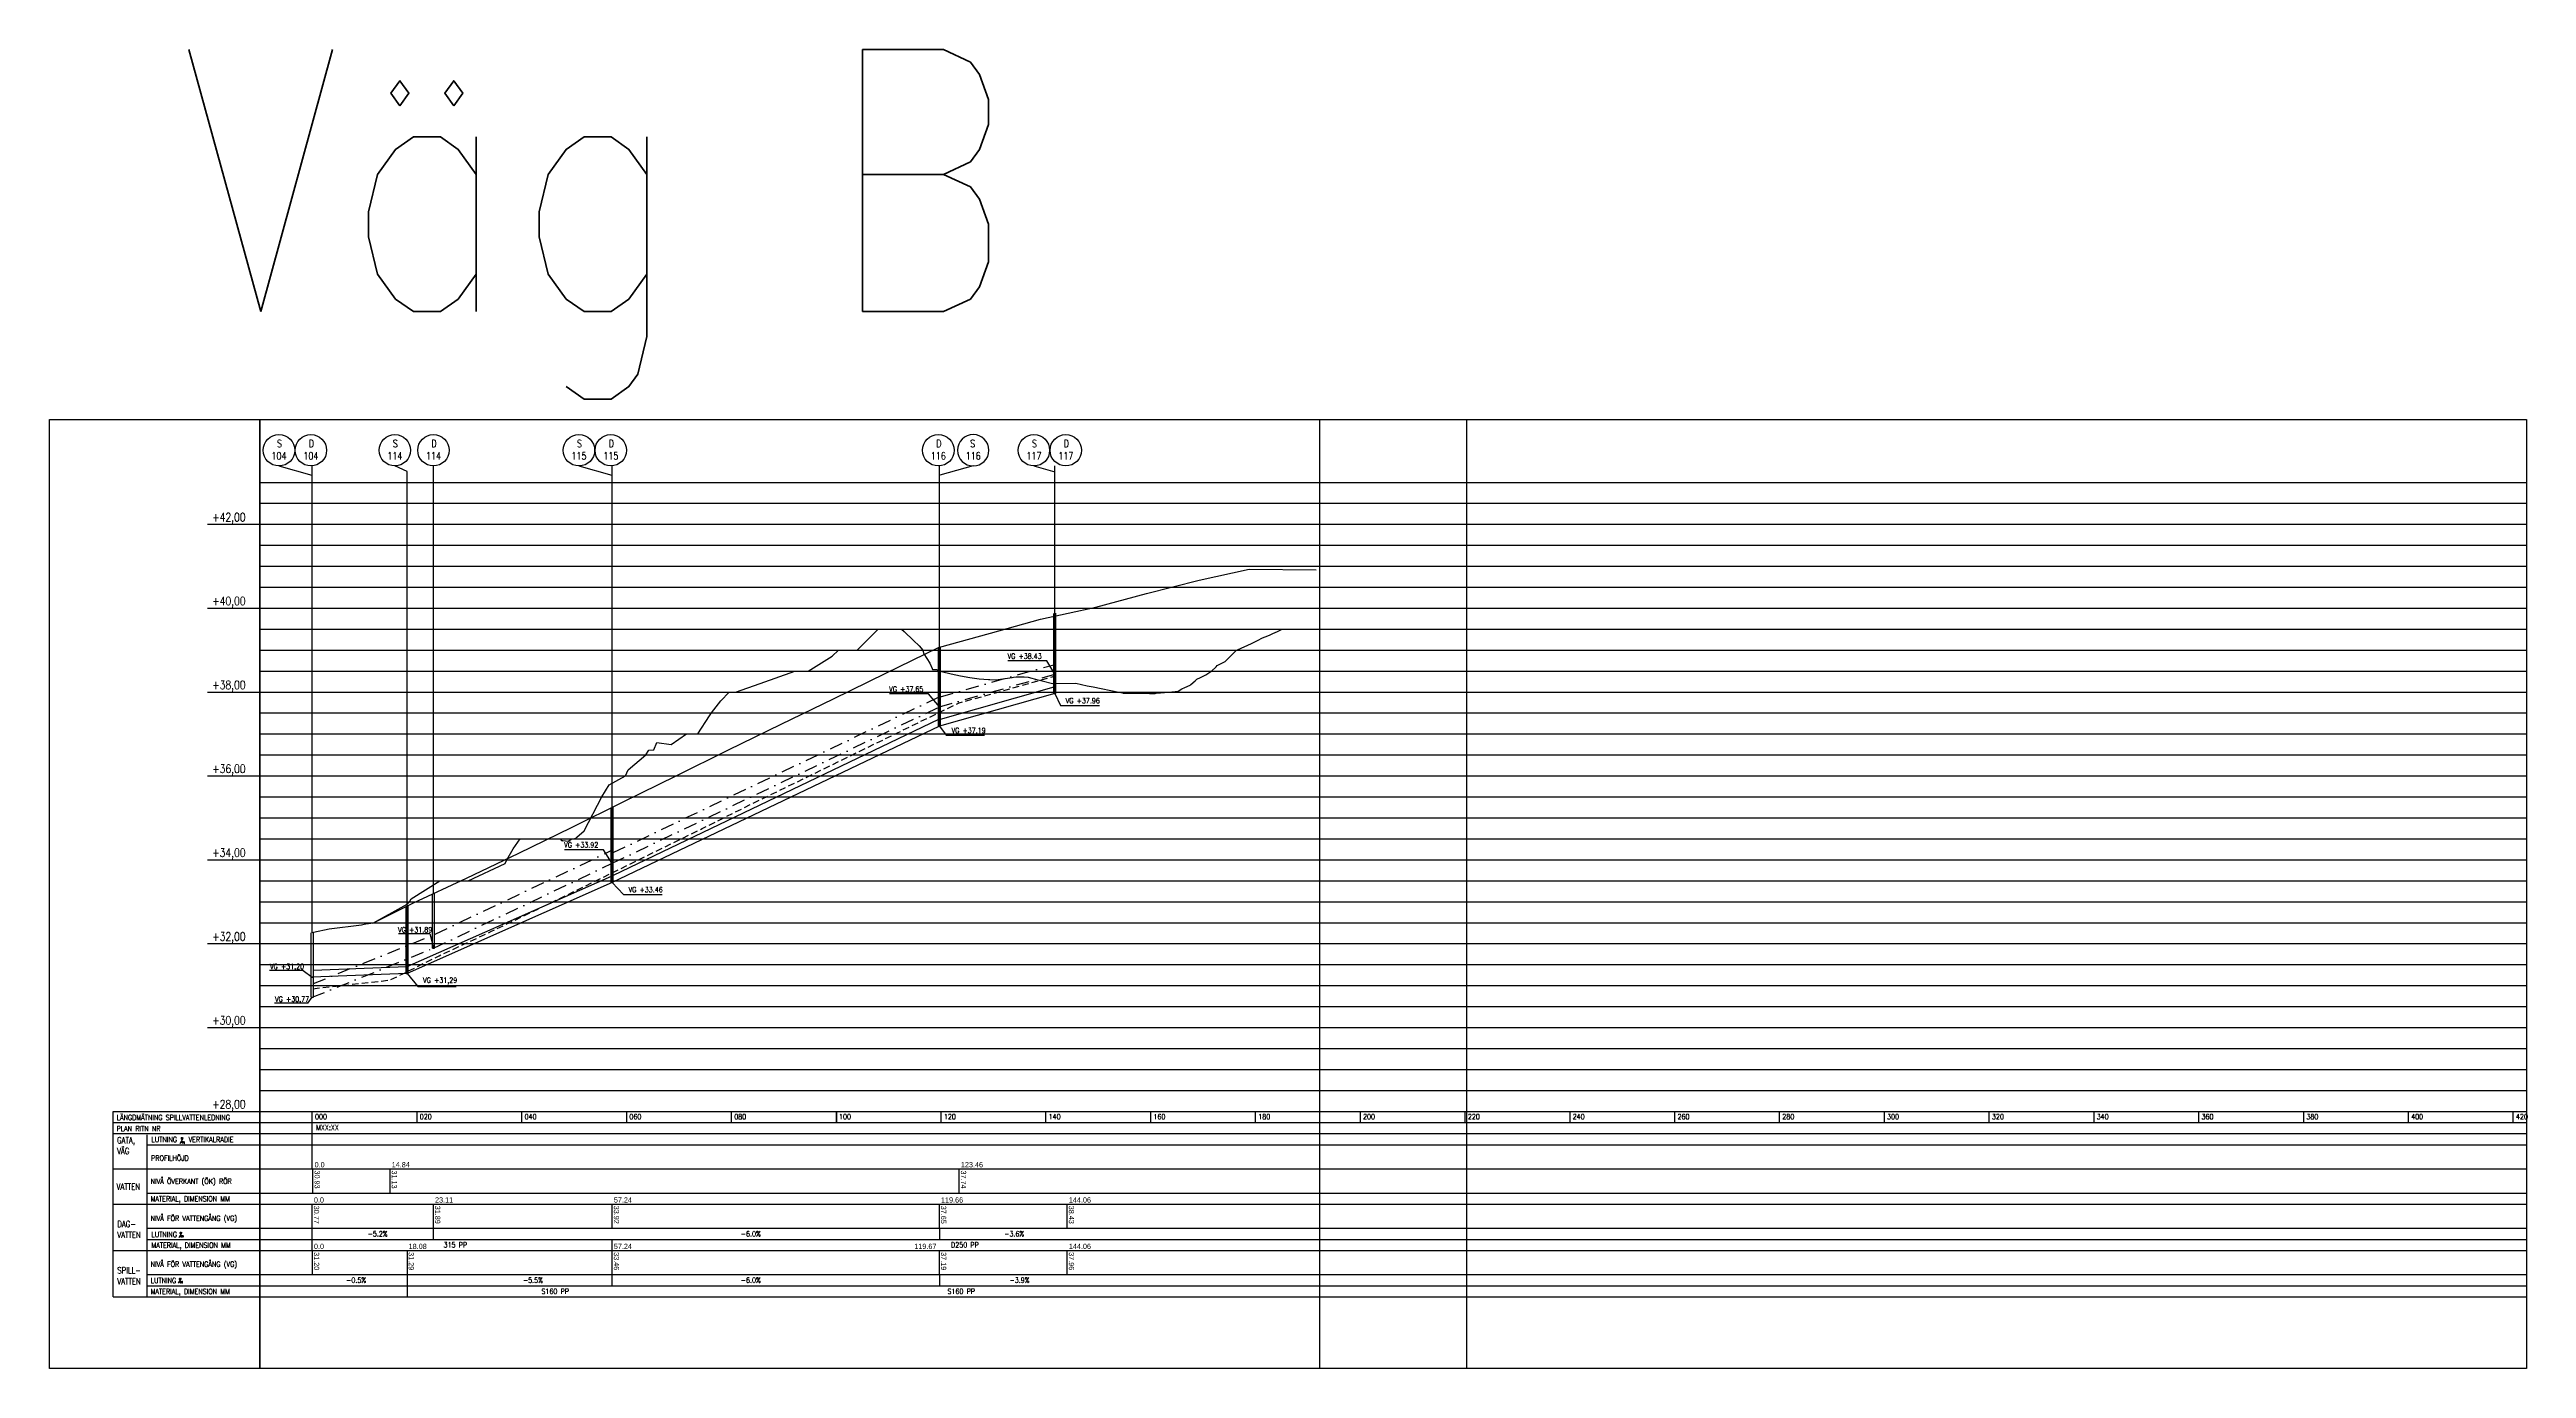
# Model space of a CAD drawing. Header units: metres. Extents: x 139929 to 143267, y 6401995 to 6404511.
# Drawn here: x 141594.1 to 142066.7, y 6404259.3 to 6404510.9 of the extents above; entities that cross this region are included whole.
import ezdxf
from ezdxf.enums import TextEntityAlignment as Align

# ---------------------------------------------------------------- set-up
doc = ezdxf.new("R2010")
doc.units = ezdxf.units.M
for name, pattern in [('CENTERX2', [4, 2.5, -0.5, 0.5, -0.5]), ('DASHDOT', [1, 0.5, -0.25, 0, -0.25]), ('HIDDEN2', [0.1875, 0.125, -0.0625])]:
    doc.linetypes.add(name, pattern=pattern)
for name, color, linetype in [('M-BRUNNAR', 3, 'Continuous'), ('M-PROFILBLANKETT', 1, 'Continuous'), ('M-PROFILLINJE', 7, 'CENTERX2'), ('M-VA-D', 80, 'DASHDOT'), ('M-VA-S', 20, 'Continuous'), ('M-VA-TEXT', 1, 'Continuous'), ('M-VA-V', 140, 'HIDDEN2')]:
    doc.layers.add(name, color=color, linetype=linetype)
doc.layers.add('M-RUTA-400', color=7, linetype='Continuous', plot=False)
doc.styles.add('M-modell-va$0$SIMPLEX8', font='simplex.shx', dxfattribs={"width": 0.8})
doc.styles.add('SIMPLEX8', font='simplex.shx', dxfattribs={"width": 0.8})
doc.dimstyles.new('M-400', dxfattribs={"dimtxt": 1, "dimasz": 0.6, "dimexe": 0.4, "dimexo": 0.4, "dimgap": 0.4, "dimtad": 1, "dimzin": 0, "dimdsep": 46, "dimtxsty": 'SIMPLEX8', "dimblk1": 'OBLIQUE', "dimblk2": 'OBLIQUE', "dimsah": 1, "dimcen": 1, "dimclrd": 256, "dimclre": 256, "dimclrt": 256, "dimadec": 0, "dimazin": 0, "dimtfac": 1, "dimtofl": 0, "dimtmove": 0, "dimatfit": 3, "dimldrblk": 'NONE', "dimfxl": 1, "dimtolj": 1, "dimtzin": 0, "dimarcsym": 0})

# ---------------------------------------------------------------- blocks, each defined once
blk = doc.blocks.new('M-modell-va$0$VA Littera')
blk.add_circle((0, 0), 1.5)
at = {"style": 'M-modell-va$0$SIMPLEX8', "width": 0.8}
for tag, p in [('D/S', (0.05, 0.29)), ('NR', (0, -0.89))]:
    blk.add_attdef(tag, text='', height=0.7, dxfattribs=at).set_placement(p, align=Align.CENTER)
at = {"style": 'M-modell-va$0$SIMPLEX8', "width": 0.8, "flags": 1}
for tag, p in [('LOCKNIVÅ', (1.78, 0.25)), ('VG-NIVÅ', (1.79, -0.67))]:
    blk.add_attdef(tag, p, '', height=0.5, dxfattribs=at)
blk = doc.blocks.new('_None')
blk = doc.blocks.new('_OBLIQUE')
at = {"color": 0, "linetype": 'ByBlock'}
blk.add_line((-0.5, -0.5), (0.5, 0.5), dxfattribs=at)

msp = doc.modelspace()

# ---------------------------------------------------------------- linework, layer by layer
at = {"layer": 'M-BRUNNAR'}
for p, q in [((141785.664, 6404388.045), (141785.664, 6404403.286)), ((141786.064, 6404388.045), (141786.064, 6404403.371)), ((141763.663, 6404381.821), (141763.663, 6404396.79)), ((141764.063, 6404381.821), (141764.063, 6404396.9)), ((141785.662, 6404391.725), (141786.062, 6404391.725)), ((141763.661, 6404385.501), (141764.061, 6404385.501)), ((141785.664, 6404388.045), (141786.064, 6404388.045)), ((141763.663, 6404381.821), (141764.063, 6404381.821)), ((141701.235, 6404351.964), (141701.235, 6404366.244)), ((141701.635, 6404351.964), (141701.635, 6404366.442)), ((141701.235, 6404355.638), (141701.635, 6404355.638)), ((141667.112, 6404339.446), (141667.112, 6404349.756)), ((141667.512, 6404339.446), (141667.512, 6404349.943)), ((141701.235, 6404351.964), (141701.635, 6404351.964)), ((141662.074, 6404334.646), (141662.074, 6404347.364)), ((141662.474, 6404334.646), (141662.474, 6404347.562)), ((141643.998, 6404330.082), (141643.998, 6404342.397)), ((141644.398, 6404330.082), (141644.398, 6404342.395)), ((141667.112, 6404339.446), (141667.512, 6404339.446)), ((141643.985, 6404333.923), (141644.385, 6404333.923)), ((141662.074, 6404334.646), (141662.474, 6404334.646)), ((141643.998, 6404330.082), (141644.398, 6404330.082))]:
    msp.add_line(p, q, dxfattribs=at)
at = {"layer": 'M-PROFILBLANKETT', "color": 3}
for p, q in [((141634.198, 6404308.32), (141634.198, 6404428.32)), ((141634.198, 6404428.32), (142066.707, 6404428.32)), ((141634.198, 6404272.92), (141634.198, 6404308.32)), ((141606.198, 6404304.07), (142066.707, 6404304.07)), ((141618.988, 6404302.194), (141619.553, 6404303.184)), ((141606.198, 6404297.345), (142066.707, 6404297.345)), ((141606.198, 6404290.62), (142066.707, 6404290.62)), ((141606.198, 6404281.77), (142066.707, 6404281.77)), ((141618.78, 6404284.274), (141619.345, 6404285.264)), ((141619.068, 6404285.27), (141619.16, 6404285.204)), ((141619.16, 6404285.204), (141619.252, 6404285.209)), ((141619.252, 6404285.209), (141619.345, 6404285.264)), ((141618.643, 6404275.52), (141619.208, 6404276.509)), ((141618.931, 6404276.515), (141619.023, 6404276.45)), ((141619.023, 6404276.45), (141619.115, 6404276.455)), ((141619.115, 6404276.455), (141619.208, 6404276.509))]:
    msp.add_line(p, q, dxfattribs=at)
at = {"layer": 'M-PROFILBLANKETT', "color": 13}
for p, q in [((141634.198, 6404424.32), (142066.707, 6404424.32)), ((141624.198, 6404420.32), (142066.707, 6404420.32)), ((141634.198, 6404416.32), (142066.707, 6404416.32)), ((141634.198, 6404412.32), (142066.707, 6404412.32)), ((141624.198, 6404404.32), (142066.707, 6404404.32)), ((141634.198, 6404408.32), (142066.707, 6404408.32)), ((141634.198, 6404400.32), (142066.707, 6404400.32)), ((141634.198, 6404396.32), (142066.707, 6404396.32)), ((141634.198, 6404392.32), (142066.707, 6404392.32)), ((141624.198, 6404388.32), (142066.707, 6404388.32)), ((141634.198, 6404384.32), (142066.707, 6404384.32)), ((141634.198, 6404380.32), (142066.707, 6404380.32)), ((141634.198, 6404376.32), (142066.707, 6404376.32)), ((141624.198, 6404372.32), (142066.707, 6404372.32)), ((141634.198, 6404368.32), (142066.707, 6404368.32)), ((141634.198, 6404364.32), (142066.707, 6404364.32)), ((141634.198, 6404360.32), (142066.707, 6404360.32)), ((141624.198, 6404356.32), (142066.707, 6404356.32)), ((141634.198, 6404352.32), (142066.707, 6404352.32)), ((141634.198, 6404348.32), (142066.707, 6404348.32)), ((141634.198, 6404344.32), (142066.707, 6404344.32)), ((141624.198, 6404340.32), (142066.707, 6404340.32)), ((141634.198, 6404336.32), (142066.707, 6404336.32)), ((141634.198, 6404332.32), (142066.707, 6404332.32)), ((141624.198, 6404324.32), (142066.707, 6404324.32)), ((141634.198, 6404328.32), (142066.707, 6404328.32)), ((141634.198, 6404320.32), (142066.707, 6404320.32)), ((141634.198, 6404316.32), (142066.707, 6404316.32)), ((141634.198, 6404312.32), (142066.707, 6404312.32))]:
    msp.add_line(p, q, dxfattribs=at)
at = {"layer": 'M-PROFILBLANKETT', "color": 1}
for p, q in [((141666.65, 6404342.174), (141660.665, 6404342.174)), ((141666.65, 6404342.174), (141667.312, 6404339.446)), ((141642.437, 6404335.172), (141636.015, 6404335.172)), ((141642.437, 6404335.172), (141644.197, 6404333.923)), ((141643.372, 6404328.934), (141636.976, 6404328.934)), ((141643.372, 6404328.934), (141644.198, 6404330.082)), ((141606.198, 6404306.195), (142066.707, 6404306.195)), ((141644.198, 6404306.195), (141644.198, 6404308.32)), ((141644.198, 6404304.07), (141644.198, 6404306.195)), ((141664.198, 6404306.275), (141664.198, 6404308.32)), ((141684.198, 6404306.275), (141684.198, 6404308.32)), ((141704.198, 6404306.275), (141704.198, 6404308.32)), ((141724.198, 6404306.275), (141724.198, 6404308.32)), ((141744.198, 6404308.32), (141744.198, 6404306.32)), ((141744.198, 6404306.275), (141744.198, 6404308.32)), ((141764.198, 6404306.275), (141764.198, 6404308.32)), ((141764.198, 6404306.275), (141764.198, 6404308.32)), ((141784.198, 6404306.275), (141784.198, 6404308.32)), ((141804.198, 6404306.275), (141804.198, 6404308.32)), ((141824.198, 6404306.275), (141824.198, 6404308.32)), ((141844.198, 6404306.275), (141844.198, 6404308.32)), ((141864.198, 6404306.275), (141864.198, 6404308.32)), ((141884.198, 6404306.275), (141884.198, 6404308.32)), ((141904.198, 6404306.275), (141904.198, 6404308.32)), ((141924.198, 6404306.275), (141924.198, 6404308.32)), ((141944.198, 6404306.275), (141944.198, 6404308.32)), ((141964.198, 6404306.275), (141964.198, 6404308.32)), ((141984.198, 6404306.275), (141984.198, 6404308.32)), ((142004.198, 6404306.275), (142004.198, 6404308.32)), ((142024.198, 6404306.275), (142024.198, 6404308.32)), ((142044.198, 6404306.275), (142044.198, 6404308.32)), ((142064.198, 6404306.275), (142064.198, 6404308.32)), ((141612.698, 6404301.945), (142066.707, 6404301.945)), ((141644.198, 6404301.945), (141644.198, 6404304.07)), ((141644.198, 6404297.345), (141644.198, 6404301.945)), ((141644.322, 6404292.745), (141644.322, 6404297.345)), ((141659.041, 6404292.745), (141659.041, 6404297.345)), ((141767.661, 6404292.745), (141767.661, 6404297.345)), ((141612.698, 6404292.745), (142066.707, 6404292.745)), ((141644.197, 6404286.02), (141644.197, 6404290.62)), ((141667.312, 6404286.02), (141667.312, 6404290.62)), ((141701.435, 6404286.02), (141701.435, 6404290.62)), ((141763.861, 6404286.02), (141763.861, 6404290.62)), ((141788.258, 6404286.02), (141788.258, 6404290.62)), ((141612.698, 6404286.02), (142066.707, 6404286.02)), ((141612.698, 6404283.895), (142066.707, 6404283.895)), ((141644.197, 6404283.895), (141644.197, 6404286.02)), ((141644.197, 6404281.77), (141644.197, 6404283.895)), ((141644.21, 6404277.17), (141644.21, 6404281.77)), ((141662.274, 6404281.77), (141662.274, 6404272.92)), ((141667.312, 6404283.895), (141667.312, 6404286.02)), ((141701.435, 6404281.77), (141701.435, 6404283.895)), ((141701.435, 6404277.17), (141701.435, 6404281.77)), ((141763.863, 6404277.17), (141763.863, 6404281.77)), ((141763.942, 6404283.895), (141763.942, 6404286.02)), ((141788.261, 6404277.17), (141788.261, 6404281.77)), ((141612.698, 6404277.17), (142066.707, 6404277.17)), ((141701.435, 6404275.045), (141701.435, 6404277.17)), ((141763.942, 6404275.045), (141763.942, 6404277.17)), ((141612.698, 6404275.045), (142066.707, 6404275.045))]:
    msp.add_line(p, q, dxfattribs=at)
at = {"layer": 'M-PROFILBLANKETT', "color": 7}
for p, q in [((141606.198, 6404272.92), (141606.198, 6404308.32)), ((141606.198, 6404308.32), (142066.707, 6404308.32)), ((141606.198, 6404272.92), (142066.707, 6404272.92))]:
    msp.add_line(p, q, dxfattribs=at)
at = {"layer": 'M-PROFILBLANKETT', "color": 4}
msp.add_line((141624.198, 6404308.32), (142066.707, 6404308.32), dxfattribs=at)
at = {"layer": 'M-PROFILBLANKETT', "color": 1, "linetype": 'Continuous', "ltscale": 10}
for p, q in [((141612.698, 6404296.743), (141612.698, 6404303.845)), ((141612.698, 6404272.92), (141612.698, 6404296.743))]:
    msp.add_line(p, q, dxfattribs=at)
at = {"layer": 'M-PROFILBLANKETT', "color": 3, "linetype": 'Continuous'}
for p, q in [((141619.276, 6404303.315), (141619.368, 6404303.249)), ((141619.368, 6404303.249), (141619.459, 6404303.255)), ((141619.459, 6404303.255), (141619.553, 6404303.309))]:
    msp.add_line(p, q, dxfattribs=at)
at = {"layer": 'M-PROFILLINJE', "color": 4, "linetype": 'Continuous', "lineweight": -3}
for p, q in [((141748.193, 6404396.32), (141752.13, 6404400.272)), ((141752.13, 6404400.272), (141752.211, 6404400.32)), ((141752.211, 6404400.32), (141752.223, 6404400.32)), ((141752.223, 6404400.32), (141752.832, 6404400.32)), ((141752.832, 6404400.32), (141753.418, 6404400.32)), ((141753.418, 6404400.32), (141754.969, 6404400.32)), ((141754.969, 6404400.32), (141755.991, 6404400.32)), ((141755.991, 6404400.32), (141756.61, 6404400.32)), ((141756.61, 6404400.32), (141757.113, 6404399.85)), ((141757.113, 6404399.85), (141758.907, 6404398.174)), ((141827.515, 6404399.496), (141828.392, 6404399.892)), ((141828.392, 6404399.892), (141828.503, 6404399.946)), ((141828.503, 6404399.946), (141829.285, 6404400.32)), ((141829.285, 6404400.32), (141829.491, 6404400.32)), ((141829.491, 6404400.32), (141829.547, 6404400.32)), ((141829.547, 6404400.32), (141833.46, 6404400.32)), ((141833.46, 6404400.32), (141834.063, 6404400.32)), ((141834.063, 6404400.32), (141836.269, 6404400.32)), ((141836.269, 6404400.32), (141836.501, 6404400.32)), ((141738.789, 6404392.32), (141743.379, 6404395.174)), ((141743.379, 6404395.174), (141744.591, 6404396.32)), ((141744.591, 6404396.32), (141745.348, 6404396.32)), ((141745.348, 6404396.32), (141746.14, 6404396.32)), ((141746.14, 6404396.32), (141748.193, 6404396.32)), ((141758.907, 6404398.174), (141759.993, 6404397.161)), ((141759.993, 6404397.161), (141760.668, 6404396.32)), ((141760.668, 6404396.32), (141760.7, 6404396.214)), ((141760.7, 6404396.214), (141760.898, 6404395.576)), ((141760.898, 6404395.576), (141762.026, 6404393.796)), ((141818.624, 6404394.4), (141819.612, 6404395.363)), ((141819.612, 6404395.363), (141820.561, 6404396.32)), ((141820.561, 6404396.32), (141820.6, 6404396.337)), ((141820.6, 6404396.337), (141821.588, 6404396.773)), ((141821.588, 6404396.773), (141822.576, 6404397.219)), ((141822.576, 6404397.219), (141823.564, 6404397.671)), ((141823.564, 6404397.671), (141824.058, 6404397.9)), ((141824.058, 6404397.9), (141824.552, 6404398.155)), ((141824.552, 6404398.155), (141825.539, 6404398.63)), ((141825.539, 6404398.63), (141826.527, 6404399.068)), ((141826.527, 6404399.068), (141826.985, 6404399.253)), ((141826.985, 6404399.253), (141827.515, 6404399.496)), ((141729.643, 6404389.922), (141736.265, 6404392.32)), ((141736.265, 6404392.32), (141738.462, 6404392.32)), ((141738.462, 6404392.32), (141738.721, 6404392.32)), ((141738.721, 6404392.32), (141738.789, 6404392.32)), ((141762.026, 6404393.796), (141762.494, 6404392.779)), ((141762.494, 6404392.779), (141762.559, 6404392.637)), ((141762.559, 6404392.637), (141763.29, 6404392.622)), ((141763.29, 6404392.622), (141763.975, 6404392.32)), ((141763.975, 6404392.32), (141764.287, 6404392.227)), ((141764.287, 6404392.227), (141766.08, 6404391.767)), ((141766.08, 6404391.767), (141767.874, 6404391.382)), ((141767.874, 6404391.382), (141769.667, 6404391.074)), ((141769.667, 6404391.074), (141771.461, 6404390.843)), ((141771.461, 6404390.843), (141773.254, 6404390.689)), ((141773.254, 6404390.689), (141773.47, 6404390.68)), ((141773.47, 6404390.68), (141774.516, 6404390.656)), ((141774.516, 6404390.656), (141775.047, 6404390.708)), ((141775.047, 6404390.708), (141776.841, 6404390.955)), ((141776.841, 6404390.955), (141777.764, 6404391.1)), ((141777.764, 6404391.1), (141778.006, 6404391.128)), ((141778.006, 6404391.128), (141778.515, 6404391.205)), ((141778.515, 6404391.205), (141779.265, 6404391.25)), ((141779.265, 6404391.25), (141780.016, 6404391.225)), ((141780.016, 6404391.225), (141780.766, 6404391.132)), ((141780.766, 6404391.132), (141781.517, 6404390.97)), ((141781.517, 6404390.97), (141785.455, 6404389.948)), ((141811.864, 6404389.748), (141812.696, 6404390.469)), ((141812.696, 6404390.469), (141812.989, 6404390.746)), ((141812.989, 6404390.746), (141813.684, 6404391.073)), ((141813.684, 6404391.073), (141814.672, 6404391.619)), ((141814.672, 6404391.619), (141815.66, 6404392.241)), ((141815.66, 6404392.241), (141815.773, 6404392.32)), ((141815.773, 6404392.32), (141816.648, 6404393.156)), ((141816.648, 6404393.156), (141816.839, 6404393.356)), ((141816.839, 6404393.356), (141817.636, 6404393.745)), ((141817.636, 6404393.745), (141818.36, 6404394.154)), ((141818.36, 6404394.154), (141818.624, 6404394.4)), ((141720.368, 6404384.32), (141722.147, 6404386.654)), ((141722.147, 6404386.654), (141723.726, 6404388.32)), ((141723.726, 6404388.32), (141724.97, 6404388.32)), ((141724.97, 6404388.32), (141729.643, 6404389.922)), ((141785.455, 6404389.948), (141789.916, 6404390.019)), ((141789.916, 6404390.019), (141792.047, 6404389.483)), ((141792.047, 6404389.483), (141793.212, 6404389.32)), ((141793.212, 6404389.32), (141798.077, 6404388.32)), ((141798.077, 6404388.32), (141798.775, 6404388.138)), ((141798.775, 6404388.138), (141798.915, 6404388.112)), ((141798.915, 6404388.112), (141803.954, 6404388.053)), ((141803.954, 6404388.053), (141805.032, 6404388.04)), ((141805.032, 6404388.04), (141805.252, 6404388.091)), ((141805.252, 6404388.091), (141807.641, 6404388.32)), ((141807.641, 6404388.32), (141809.443, 6404388.482)), ((141809.443, 6404388.482), (141810.1, 6404388.941)), ((141810.1, 6404388.941), (141810.72, 6404389.198)), ((141810.72, 6404389.198), (141811.708, 6404389.659)), ((141811.708, 6404389.659), (141811.864, 6404389.748)), ((141717.776, 6404380.32), (141719.968, 6404383.794)), ((141719.968, 6404383.794), (141720.368, 6404384.32)), ((141704.481, 6404373.497), (141707.863, 6404376.32)), ((141707.863, 6404376.32), (141708.386, 6404377.204)), ((141708.386, 6404377.204), (141709.37, 6404377.277)), ((141709.37, 6404377.277), (141709.959, 6404378.676)), ((141709.959, 6404378.676), (141712.643, 6404378.296)), ((141712.643, 6404378.296), (141715.572, 6404380.32)), ((141715.572, 6404380.32), (141716.939, 6404380.32)), ((141716.939, 6404380.32), (141717.776, 6404380.32)), ((141700.826, 6404370.591), (141703.976, 6404372.32)), ((141703.976, 6404372.32), (141704.481, 6404373.497)), ((141696.063, 6404361.863), (141699.459, 6404368.32)), ((141699.459, 6404368.32), (141700.826, 6404370.591)), ((141694.688, 6404360.603), (141696.063, 6404361.863)), ((141681.287, 6404356.32), (141682.512, 6404358.387)), ((141682.512, 6404358.387), (141683.836, 6404360.32)), ((141683.836, 6404360.32), (141684.169, 6404360.32)), ((141684.169, 6404360.32), (141684.329, 6404360.32)), ((141684.329, 6404360.32), (141688.037, 6404360.32)), ((141688.037, 6404360.32), (141691.494, 6404360.32)), ((141691.494, 6404360.32), (141691.761, 6404359.992)), ((141691.761, 6404359.992), (141691.854, 6404359.959)), ((141691.854, 6404359.959), (141692, 6404359.998)), ((141692, 6404359.998), (141693.002, 6404359.846)), ((141693.002, 6404359.846), (141693.691, 6404360.32)), ((141693.691, 6404360.32), (141694.131, 6404360.32)), ((141694.131, 6404360.32), (141694.5, 6404360.436)), ((141694.5, 6404360.436), (141694.688, 6404360.603)), ((141663.071, 6404348.857), (141668.501, 6404352.32)), ((141668.501, 6404352.32), (141673.025, 6404352.32)), ((141673.025, 6404352.32), (141673.94, 6404352.32)), ((141673.94, 6404352.32), (141681.011, 6404355.632)), ((141681.011, 6404355.632), (141681.287, 6404356.32)), ((141655.89, 6404344.32), (141662.287, 6404347.856)), ((141662.287, 6404347.856), (141662.732, 6404348.32)), ((141662.732, 6404348.32), (141663.071, 6404348.857)), ((141644.41, 6404342.482), (141647.408, 6404343.119)), ((141647.408, 6404343.119), (141653.593, 6404343.937)), ((141653.593, 6404343.937), (141654.11, 6404344.02)), ((141654.11, 6404344.02), (141654.398, 6404344.08)), ((141654.398, 6404344.08), (141655.89, 6404344.32)), ((141644.198, 6404342.456), (141644.41, 6404342.482))]:
    msp.add_line(p, q, dxfattribs=at)
at = {"layer": 'M-PROFILLINJE', "color": 3, "linetype": 'Continuous'}
msp.add_lwpolyline([(141655.749, 6404344.24), (141663.524, 6404348.08), (141673.625, 6404352.8), (141683.625, 6404357.6), (141693.625, 6404362.48), (141703.654, 6404367.44), (141713.624, 6404372.32), (141723.624, 6404377.28), (141733.654, 6404382.16), (141743.654, 6404387.04), (141753.619, 6404391.92), (141763.702, 6404396.8), (141773.579, 6404399.52), (141783.119, 6404402.24), (141793.7, 6404404.48), (141803.377, 6404407.12), (141813.419, 6404409.68), (141822.946, 6404411.76), (141835.755, 6404411.6)], dxfattribs=at)
at = {"layer": 'M-RUTA-400'}
for points in [[(141594.052, 6404440.336), (141634.198, 6404440.336), (141634.198, 6404259.279), (141594.052, 6404259.279)], [(141634.198, 6404440.336), (141864.452, 6404440.336), (141864.452, 6404259.279), (141634.198, 6404259.279)], [(141836.452, 6404440.336), (142066.707, 6404440.336), (142066.707, 6404259.279), (141836.452, 6404259.279)]]:
    msp.add_lwpolyline(points, close=True, dxfattribs=at)
at = {"layer": 'M-VA-D', "ltscale": 5}
for p, q in [((141763.862, 6404385.502), (141785.864, 6404391.721)), ((141764.063, 6404387.429), (141785.664, 6404393.535)), ((141701.439, 6404355.644), (141763.862, 6404385.502)), ((141701.635, 6404357.691), (141763.664, 6404387.341)), ((141667.657, 6404342.152), (141701.235, 6404358.057)), ((141667.34, 6404339.446), (141701.439, 6404355.644)), ((141644.198, 6404330.082), (141667.34, 6404339.446)), ((141644.398, 6404332.698), (141667.112, 6404341.89)), ((141667.512, 6404342.082), (141667.657, 6404342.152))]:
    msp.add_line(p, q, dxfattribs=at)
at = {"layer": 'M-VA-S'}
for p, q in [((141785.664, 6404389.226), (141763.539, 6404382.966)), ((141785.864, 6404388.045), (141763.863, 6404381.821)), ((141763.863, 6404381.821), (141701.439, 6404351.964)), ((141763.664, 6404383.053), (141701.635, 6404353.292)), ((141701.235, 6404353.137), (141662.238, 6404335.925)), ((141701.439, 6404351.964), (141662.274, 6404334.646)), ((141662.274, 6404334.646), (141644.197, 6404333.923)), ((141662.238, 6404335.925), (141644.385, 6404335.21))]:
    msp.add_line(p, q, dxfattribs=at)
at = {"layer": 'M-VA-TEXT'}
for p, q in [((141637.833, 6404431.45), (141644.111, 6404429.706)), ((141644.198, 6404342.396), (141644.198, 6404431.463)), ((141662.274, 6404430.383), (141659.945, 6404431.45)), ((141662.274, 6404334.646), (141662.274, 6404430.383)), ((141667.315, 6404349.851), (141667.315, 6404431.463)), ((141695.074, 6404431.45), (141701.352, 6404429.706)), ((141701.439, 6404351.964), (141701.439, 6404431.463)), ((141763.865, 6404381.821), (141763.863, 6404431.457)), ((141770.305, 6404431.443), (141763.94, 6404429.675)), ((141781.896, 6404431.45), (141785.864, 6404430.347)), ((141785.864, 6404388.045), (141785.863, 6404431.457)), ((141785.864, 6404388.067), (141785.864, 6404431.485))]:
    msp.add_line(p, q, dxfattribs=at)
at = {"layer": 'M-VA-V', "ltscale": 10, "flags": 128}
msp.add_lwpolyline([(141644.322, 6404331.727), (141659.041, 6404333.375), (141668.375, 6404337.984), (141678.419, 6404342.678), (141688.504, 6404347.519), (141698.564, 6404352.428), (141708.599, 6404357.391), (141718.575, 6404362.273), (141728.563, 6404367.228), (141738.56, 6404372.092), (141748.573, 6404376.978), (141758.522, 6404381.85), (141767.661, 6404386.274), (141776.601, 6404388.735), (141785.818, 6404391.363), (141785.864, 6404391.373)], dxfattribs=at)

# ---------------------------------------------------------------- block references
at = {"layer": 'M-VA-TEXT', "xscale": 2, "yscale": 2}
for p, values in [((141637.833, 6404434.45), {'D/S': 'S', 'NR': '104'}), ((141643.916, 6404434.45), {'D/S': 'D', 'NR': '104'}), ((141659.945, 6404434.45), {'D/S': 'S', 'NR': '114'}), ((141667.315, 6404434.45), {'D/S': 'D', 'NR': '114'}), ((141695.074, 6404434.45), {'D/S': 'S', 'NR': '115'}), ((141701.157, 6404434.45), {'D/S': 'D', 'NR': '115'}), ((141763.659, 6404434.443), {'D/S': 'D', 'NR': '116'}), ((141781.896, 6404434.45), {'D/S': 'S', 'NR': '117'}), ((141787.979, 6404434.45), {'D/S': 'D', 'NR': '117'})]:
    msp.add_blockref('M-modell-va$0$VA Littera', p, dxfattribs=at).add_auto_attribs(values)
at = {"layer": 'M-VA-TEXT'}
ref = msp.add_blockref('M-modell-va$0$VA Littera', (141770.305, 6404434.443), dxfattribs=dict(at, xscale=-2, yscale=2))
ref.add_attrib('D/S', 'S', dxfattribs={"layer": '0', "height": 1.4, "style": 'M-modell-va$0$SIMPLEX8', "width": 0.8}).set_placement((141770.203, 6404435.022), align=Align.CENTER)
ref.add_attrib('NR', '116', dxfattribs={"layer": '0', "height": 1.4, "style": 'M-modell-va$0$SIMPLEX8', "width": 0.8}).set_placement((141770.303, 6404432.662), align=Align.CENTER)

# ---------------------------------------------------------------- texts
at = {"layer": 'Defpoints', "style": 'SIMPLEX8', "width": 0.8}
msp.add_text('Väg B', height=50, dxfattribs=at).set_placement((141618.912, 6404460.886))
at = {"layer": 'M-PROFILBLANKETT', "color": 3, "ltscale": 10, "style": 'SIMPLEX8', "width": 0.8}
for s, p in [('+42,00', (141625.097, 6404420.879)), ('+40,00', (141625.097, 6404404.879)), ('+38,00', (141625.097, 6404388.879)), ('+36,00', (141625.097, 6404372.879)), ('+34,00', (141625.097, 6404356.879)), ('+32,00', (141625.097, 6404340.879)), ('+30,00', (141625.097, 6404324.879)), ('+28,00', (141625.097, 6404308.879))]:
    msp.add_text(s, height=1.6, dxfattribs=at).set_placement(p)
at = {"layer": 'M-PROFILBLANKETT', "color": 1, "style": 'SIMPLEX8', "width": 0.8}
for s, p in [('VG +31.89', (141660.565, 6404342.171)), ('VG +31,20', (141636.12, 6404335.174)), ('VG +30,77', (141637.082, 6404328.936)), ('MXX:XX', (141644.913, 6404304.464)), ('-5.2%%%', (141654.751, 6404284.164)), ('315 PP', (141669.234, 6404282.039)), ('-6.0%%%', (141725.956, 6404284.164)), ('D250 PP', (141766.078, 6404282.039)), ('-3.6%%%', (141776.229, 6404284.164)), ('-0.5%%%', (141650.658, 6404275.314)), ('-5.5%%%', (141684.39, 6404275.314)), ('S160 PP', (141687.912, 6404273.189)), ('-6.0%%%', (141725.956, 6404275.314)), ('S160 PP', (141765.393, 6404273.189)), ('-3.9%%%', (141777.248, 6404275.314))]:
    msp.add_text(s, height=1, dxfattribs=at).set_placement(p, align=Align.BOTTOM_LEFT)
at = {"layer": 'M-PROFILBLANKETT', "color": 3, "ltscale": 30, "style": 'SIMPLEX8', "width": 0.8}
for s, height, p in [('PLAN RITN NR', 1, (141606.839, 6404304.53)), ('LÄNGDMÄTNING SPILLVATTENLEDNING', 1, (141606.844, 6404306.649)), ('VÄG', 1.2, (141606.938, 6404300.164)), ('GATA,', 1.2, (141606.938, 6404302.221)), ('LUTNING  , VERTIKALRADIE', 1, (141613.497, 6404302.446)), ('O', 0.35, (141619.113, 6404302.981)), ('O', 0.35, (141619.273, 6404302.239)), ('O', 0.35, (141619.545, 6404302.238)), ('NIVÅ ÖVERKANT (ÖK) RÖR', 1, (141613.351, 6404294.482)), ('PROFILHÖJD', 1, (141613.445, 6404298.905)), ('VATTEN', 1.2, (141606.839, 6404293.35)), ('MATERIAL, DIMENSION MM', 1, (141613.341, 6404291.138)), ('DAG-', 1.2, (141606.99, 6404286.226)), ('NIVÅ FÖR VATTENGÅNG (VG)', 1, (141613.346, 6404287.415)), ('VATTEN', 1.2, (141606.99, 6404284.169)), ('LUTNING ', 1, (141613.488, 6404284.32)), ('MATERIAL, DIMENSION MM', 1, (141613.492, 6404282.279)), ('O', 0.35, (141618.905, 6404284.935)), ('O', 0.35, (141619.065, 6404284.319)), ('O', 0.35, (141619.338, 6404284.317)), ('SPILL-', 1.2, (141606.99, 6404277.376)), ('NIVÅ FÖR VATTENGÅNG (VG)', 1, (141613.351, 6404278.652)), ('VATTEN', 1.2, (141606.99, 6404275.319)), ('MATERIAL, DIMENSION MM', 1, (141613.341, 6404273.469)), ('LUTNING ', 1, (141613.351, 6404275.538)), ('O', 0.35, (141618.768, 6404276.181)), ('O', 0.35, (141618.928, 6404275.564)), ('O', 0.35, (141619.201, 6404275.563))]:
    msp.add_text(s, height=height, dxfattribs=at).set_placement(p)
at = {"layer": 'M-PROFILBLANKETT', "color": 1, "style": 'SIMPLEX8', "width": 0.8}
for s, p in [('000', (141644.703, 6404306.808)), ('020', (141664.703, 6404306.808)), ('040', (141684.703, 6404306.808)), ('060', (141704.703, 6404306.808)), ('080', (141724.703, 6404306.808)), ('100', (141744.703, 6404306.808)), ('120', (141764.703, 6404306.808)), ('120', (141764.703, 6404306.808)), ('140', (141784.703, 6404306.808)), ('160', (141804.703, 6404306.808)), ('180', (141824.703, 6404306.808)), ('200', (141844.703, 6404306.808)), ('220', (141864.703, 6404306.808)), ('240', (141884.703, 6404306.808)), ('260', (141904.703, 6404306.808)), ('280', (141924.703, 6404306.808)), ('300', (141944.703, 6404306.808)), ('320', (141964.703, 6404306.808)), ('340', (141984.703, 6404306.808)), ('360', (142004.703, 6404306.808)), ('380', (142024.703, 6404306.808)), ('400', (142044.703, 6404306.808)), ('420', (142064.703, 6404306.808))]:
    msp.add_text(s, height=1, dxfattribs=at).set_placement(p)
at = {"layer": 'M-PROFILBLANKETT'}
for s, p in [('30.93', (141644.622, 6404297.045)), ('31.13', (141659.341, 6404297.045)), ('37.74', (141767.961, 6404297.045)), ('30.77', (141644.497, 6404290.32)), ('31.89', (141667.612, 6404290.32)), ('33.92', (141701.735, 6404290.32)), ('37.65', (141764.161, 6404290.32)), ('38.43', (141788.558, 6404290.32)), ('31.20', (141644.51, 6404281.47)), ('31.29', (141662.574, 6404281.47)), ('33.46', (141701.735, 6404281.47)), ('37.19', (141764.163, 6404281.47)), ('37.96', (141788.561, 6404281.47))]:
    msp.add_text(s, height=1, rotation=270, dxfattribs=at).set_placement(p)
for s, p in [('0.0', (141644.622, 6404297.645)), ('14.84', (141659.341, 6404297.645)), ('123.46', (141767.961, 6404297.645)), ('0.0', (141644.497, 6404290.92)), ('23.11', (141667.612, 6404290.92)), ('57.24', (141701.735, 6404290.92)), ('119.66', (141764.161, 6404290.92)), ('144.06', (141788.558, 6404290.92)), ('0.0', (141644.51, 6404282.07)), ('18.08', (141662.574, 6404282.07)), ('57.24', (141701.735, 6404282.07)), ('119.67', (141759.07, 6404282.07)), ('144.06', (141788.561, 6404282.07))]:
    msp.add_text(s, height=1, dxfattribs=at).set_placement(p)
at = {"layer": 'M-PROFILBLANKETT', "char_height": 1, "style": 'SIMPLEX8'}
for s, insert, attachment_point in [('VG +38.43', (141783.381, 6404394.645), 9), ('VG +37.65', (141760.788, 6404388.365), 9), ('VG +37.96', (141787.962, 6404386.169), 7), ('VG +37.19', (141766.178, 6404380.49), 7), ('VG +33.92', (141698.77, 6404358.647), 9), ('VG +33.46', (141704.548, 6404350.117), 7)]:
    msp.add_mtext(s, dxfattribs=dict(at, insert=insert, attachment_point=attachment_point))
at = {"layer": 'M-PROFILBLANKETT', "color": 1, "insert": (141665.336, 6404332.536), "char_height": 1, "attachment_point": 7, "style": 'SIMPLEX8'}
msp.add_mtext('VG +31,29', dxfattribs=at)

# ---------------------------------------------------------------- leaders
at = {"layer": 'M-PROFILBLANKETT', "annotation_type": 0, "has_hookline": 1}
for points, hookline_direction, text_width in [([(141785.862, 6404391.725), (141784.381, 6404394.245), (141783.781, 6404394.245)], 1, 6.476), ([(141763.861, 6404385.501), (141761.788, 6404387.965), (141761.188, 6404387.965)], 1, 6.476), ([(141785.864, 6404388.045), (141786.962, 6404385.769), (141787.562, 6404385.769)], 0, 6.438), ([(141763.863, 6404381.821), (141765.178, 6404380.09), (141765.778, 6404380.09)], 0, 6.286), ([(141701.435, 6404355.638), (141699.77, 6404358.247), (141699.17, 6404358.247)], 1, 6.476), ([(141701.435, 6404351.964), (141703.548, 6404349.717), (141704.148, 6404349.717)], 0, 6.438)]:
    msp.add_leader(points, dimstyle='M-400', dxfattribs=dict(at, hookline_direction=hookline_direction, text_width=text_width))
at = {"layer": 'M-PROFILBLANKETT', "color": 1, "annotation_type": 0, "has_hookline": 1, "hookline_direction": 0, "text_width": 6.286}
msp.add_leader([(141662.274, 6404334.646), (141664.336, 6404332.136), (141664.936, 6404332.136)], dimstyle='M-400', dxfattribs=at)

doc.saveas('drawing.dxf')
